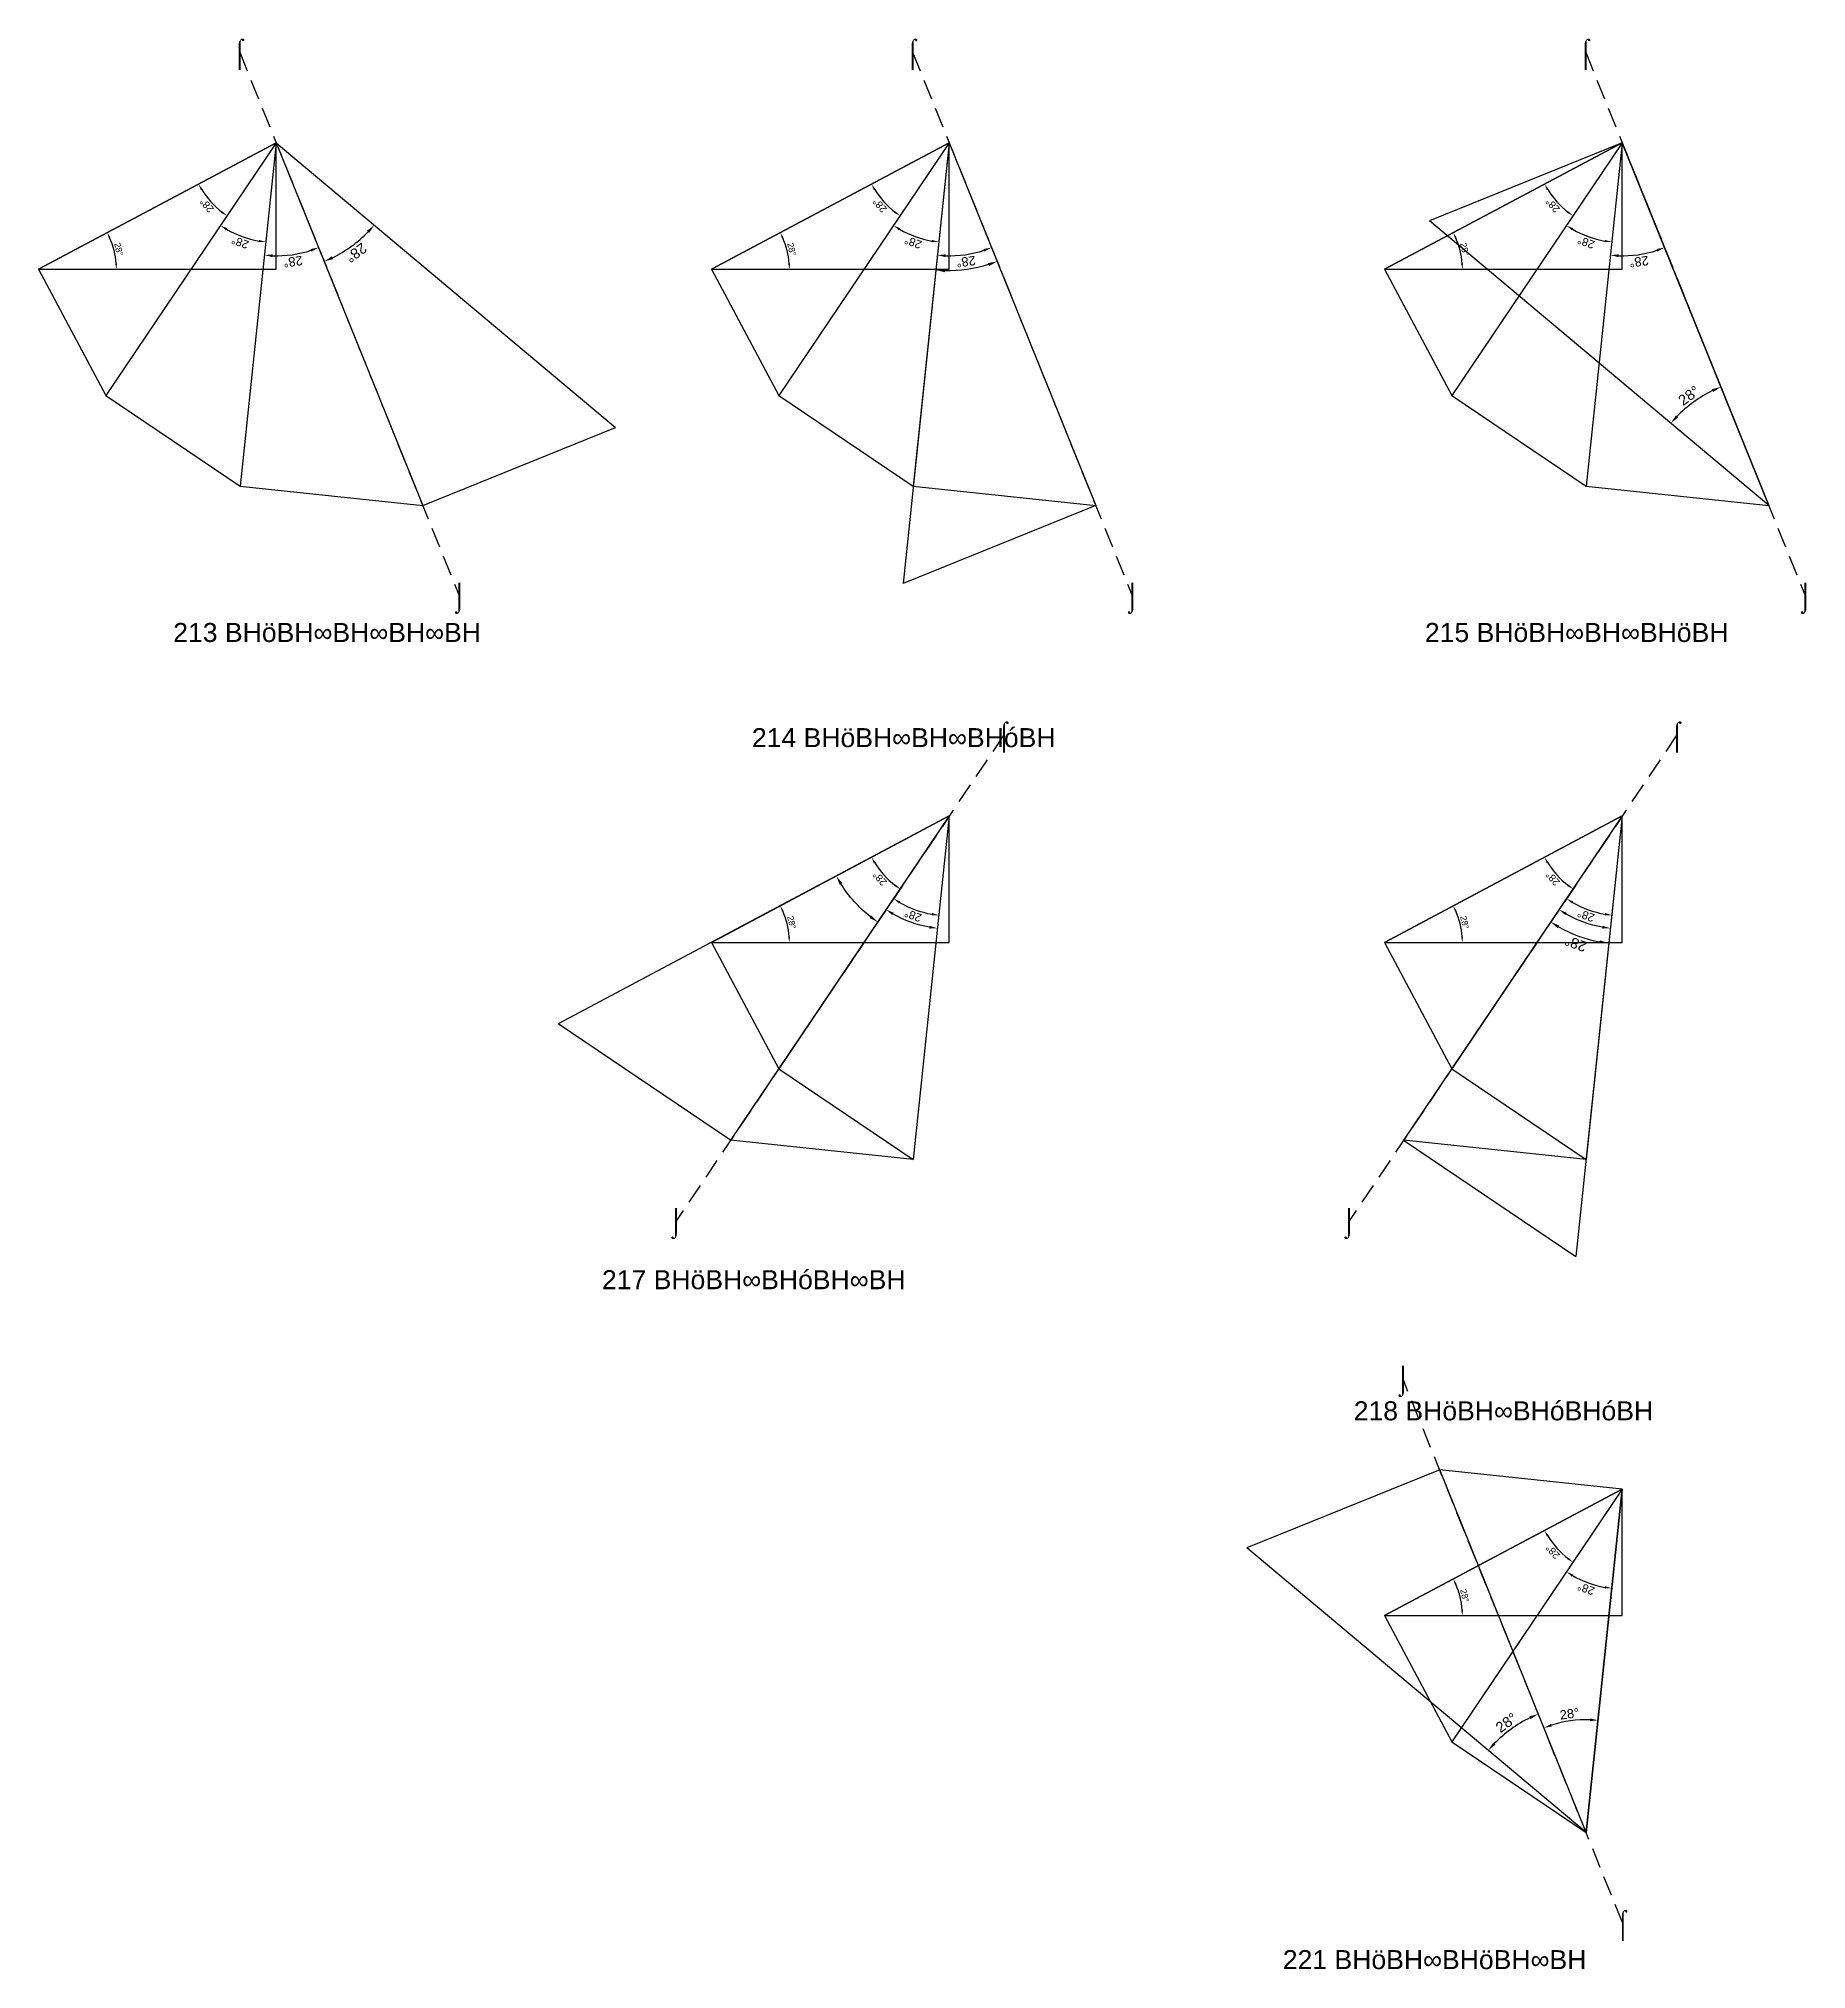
# Model space of a CAD drawing. Header units: millimetres. Extents: x 109495 to 889476, y -4752178 to 24518.
# Drawn here: x 215850 to 327411, y -3191134 to -3069319 of the extents above; entities that cross this region are included whole.
import ezdxf
from ezdxf.enums import TextEntityAlignment as Align

# ---------------------------------------------------------------- set-up
doc = ezdxf.new("R2010")
doc.units = ezdxf.units.MM
doc.header["$PDMODE"] = 35
doc.linetypes.add('DASHED', pattern=[19.05, 12.7, -6.35])
for name, color, linetype in [('BASE', 170, 'Continuous'), ('HYPOTENUSE', 20, 'Continuous'), ('PERPENDICULAR', 90, 'Continuous')]:
    doc.layers.add(name, color=color, linetype=linetype)
doc.styles.add('Arial', font='arial.ttf')
doc.dimstyles.new('ISO-25', dxfattribs={"dimtxt": 250, "dimasz": 100, "dimexe": 1.25, "dimexo": 0.625, "dimgap": 100, "dimtad": 1, "dimdec": 0, "dimtxsty": 'Arial', "dimcen": 2.5, "dimadec": 0, "dimazin": 0, "dimtfac": 1, "dimtdec": 0, "dimtmove": 0, "dimatfit": 3, "dimfxl": 1, "dimarcsym": 0})

msp = doc.modelspace()

# ---------------------------------------------------------------- texts
at = {"linetype": 'DASHED', "ltscale": 100, "style": 'Arial'}
for s, p in [('⌠', (228539, -3070172)), ('⌠', (271010, -3070172)), ('⌠', (313482, -3070172)), ('⌡', (242407, -3104497)), ('⌡', (284879, -3104497)), ('⌡', (327350, -3104497)), ('213 BHöBH∞BH∞BH∞BH', (234057, -3106785)), ('215 BHöBH∞BH∞BHöBH', (312916, -3106785)), ('214 BHöBH∞BH∞BHóBH', (270445, -3113422)), ('⌠', (276772, -3113249)), ('⌠', (319243, -3113249)), ('⌡', (256070, -3143940)), ('⌡', (298542, -3143940)), ('217 BHöBH∞BHóBH∞BH', (260982, -3147621)), ('⌡', (301959, -3153904)), ('218 BHöBH∞BHóBHóBH', (308293, -3155893)), ('⌠', (315827, -3188228)), ('221 BHöBH∞BHöBH∞BH', (303948, -3190517))]:
    msp.add_text(s, height=1200, dxfattribs=at).set_placement(p, align=Align.MIDDLE_CENTER)

# ---------------------------------------------------------------- blocks, each defined once
blk = doc.blocks.new('*D2')
at = {"color": 0, "lineweight": -2, "ltscale": 100, "transparency": 16777216}
blk.add_arc((0, 0), 4906, 4.08845, 23.91155, dxfattribs=at)
at = {"color": 0, "ltscale": 100, "transparency": 16777216}
for points in [[(4432, 1963), (4537, 2014), (4332, 2303)], [(4952, 352), (4835, 348), (4906, 0)]]:
    blk.add_solid(points, dxfattribs=at)
at = {"layer": 'Defpoints', "color": 0, "ltscale": 100, "transparency": 16777216}
for p in [(15000, 7976), (4841, 796), (0, 0), (0, 0), (15000, 0)]:
    blk.add_point(p, dxfattribs=at)
at = {"color": 0, "ltscale": 100, "transparency": 16777216, "insert": (5055, 1260), "char_height": 400, "attachment_point": 5, "rotation": 284, "style": 'Arial'}
blk.add_mtext('28°', dxfattribs=at)
blk = doc.blocks.new('GTN')
at = {"layer": 'BASE'}
blk.add_line((0, 0), (15000, 0), dxfattribs=at)
at = {"layer": 'HYPOTENUSE'}
blk.add_line((0, 0), (15000, 7975.6), dxfattribs=at)
at = {"layer": 'PERPENDICULAR'}
blk.add_line((15000, 0), (15000, 7975.6), dxfattribs=at)
at = {"color": 4, "ltscale": 100}
dim = blk.add_angular_dim_2l(base=(4841, 795.6), line1=((0, 0), (15000, 0)), line2=((0, 0), (15000, 7975.6)), dimstyle='ISO-25', override={"dimtxt": 400, "dimasz": 350, "dimgap": 100}, dxfattribs=at)
dim.commit()
dim.dimension.update_dxf_attribs({"geometry": '*D2', "text_midpoint": (5055.4, 1260.5)})

# ---------------------------------------------------------------- linework, layer by layer
at = {"linetype": 'DASHED', "ltscale": 100}
for p, q in [((228539, -3070172), (242407, -3104497)), ((271010, -3070172), (284879, -3104497)), ((313482, -3070172), (327350, -3104497)), ((276772, -3113249), (256070, -3143940)), ((319243, -3113249), (298542, -3143940)), ((315827, -3188228), (301959, -3153904))]:
    msp.add_line(p, q, dxfattribs=at)

# ---------------------------------------------------------------- block references
for p, xscale, yscale, zscale, rotation in [((230850, -3075893), 1.64535756526657, 1.64535756526657, 1.64535756526657, 292.0000000000001), ((230850, -3075893), 1.132570050689037, 1.132570050689037, 1.132570050689037, 208.0000000000001), ((230850, -3075893), 1.28271491971777, 1.28271491971777, 1.28271491971777, 236.0000000000001), ((230850, -3075893), 1.452764501644343, 1.452764501644343, 1.452764501644343, 264.0000000000001), ((273322, -3075893), 1.132570050689037, 1.132570050689037, 1.132570050689037, 208.0000000000001), ((273322, -3075893), -1.645357565266574, 1.645357565266574, 1.645357565266574, 112.0000000000002), ((273322, -3075893), 1.28271491971777, 1.28271491971777, 1.28271491971777, 236.0000000000001), ((273322, -3075893), 1.452764501644343, 1.452764501644343, 1.452764501644343, 264.0000000000001), ((315793, -3075893), 1.132570050689037, 1.132570050689037, 1.132570050689037, 208.0000000000001), ((325039, -3098776), 1.645357565266574, 1.645357565266574, 1.645357565266574, 112.0000000000001), ((315793, -3075893), 1.28271491971777, 1.28271491971777, 1.28271491971777, 236.0000000000001), ((315793, -3075893), 1.452764501644343, 1.452764501644343, 1.452764501644343, 264.0000000000001), ((273322, -3118364), -1.645357565266574, 1.645357565266574, 1.645357565266574, 55.99999999999996), ((273322, -3118364), -1.452764501644345, 1.452764501644345, 1.452764501644345, 84.00000000000003), ((315793, -3118364), -1.452764501644345, 1.452764501644345, 1.452764501644345, 84.00000000000003), ((273322, -3118364), 1.132570050689037, 1.132570050689037, 1.132570050689037, 208.0000000000001), ((273322, -3118364), 1.28271491971777, 1.28271491971777, 1.28271491971777, 236.0000000000001), ((315793, -3118364), 1.132570050689037, 1.132570050689037, 1.132570050689037, 208.0000000000001), ((315793, -3118364), 1.645357565266573, 1.645357565266573, 1.645357565266573, 236.0000000000001), ((315793, -3118364), 1.28271491971777, 1.28271491971777, 1.28271491971777, 236.0000000000001), ((313515, -3182508), 1.645357565266573, 1.645357565266573, 1.645357565266573, 112), ((313515, -3182508), 1.452764501644345, 1.452764501644345, 1.452764501644345, 84.00000000000003), ((315793, -3160835), 1.132570050689037, 1.132570050689037, 1.132570050689037, 208.0000000000001), ((315793, -3160835), 1.28271491971777, 1.28271491971777, 1.28271491971777, 236.0000000000001)]:
    msp.add_blockref('GTN', p, dxfattribs=dict(at, xscale=xscale, yscale=yscale, zscale=zscale, rotation=rotation))
at = {"linetype": 'DASHED'}
for p in [(215850, -3083868), (258322, -3083868), (300793, -3083868), (258322, -3126340), (300793, -3126340), (300793, -3168811)]:
    msp.add_blockref('GTN', p, dxfattribs=at)

msp.set_redraw_order([(e.dxf.handle, doc.entitydb.next_handle()) for e in msp.query("TEXT MTEXT ATTDEF DIMENSION ARC_DIMENSION")])  # texts and dimensions are drawn at this point

doc.saveas('drawing.dxf')
